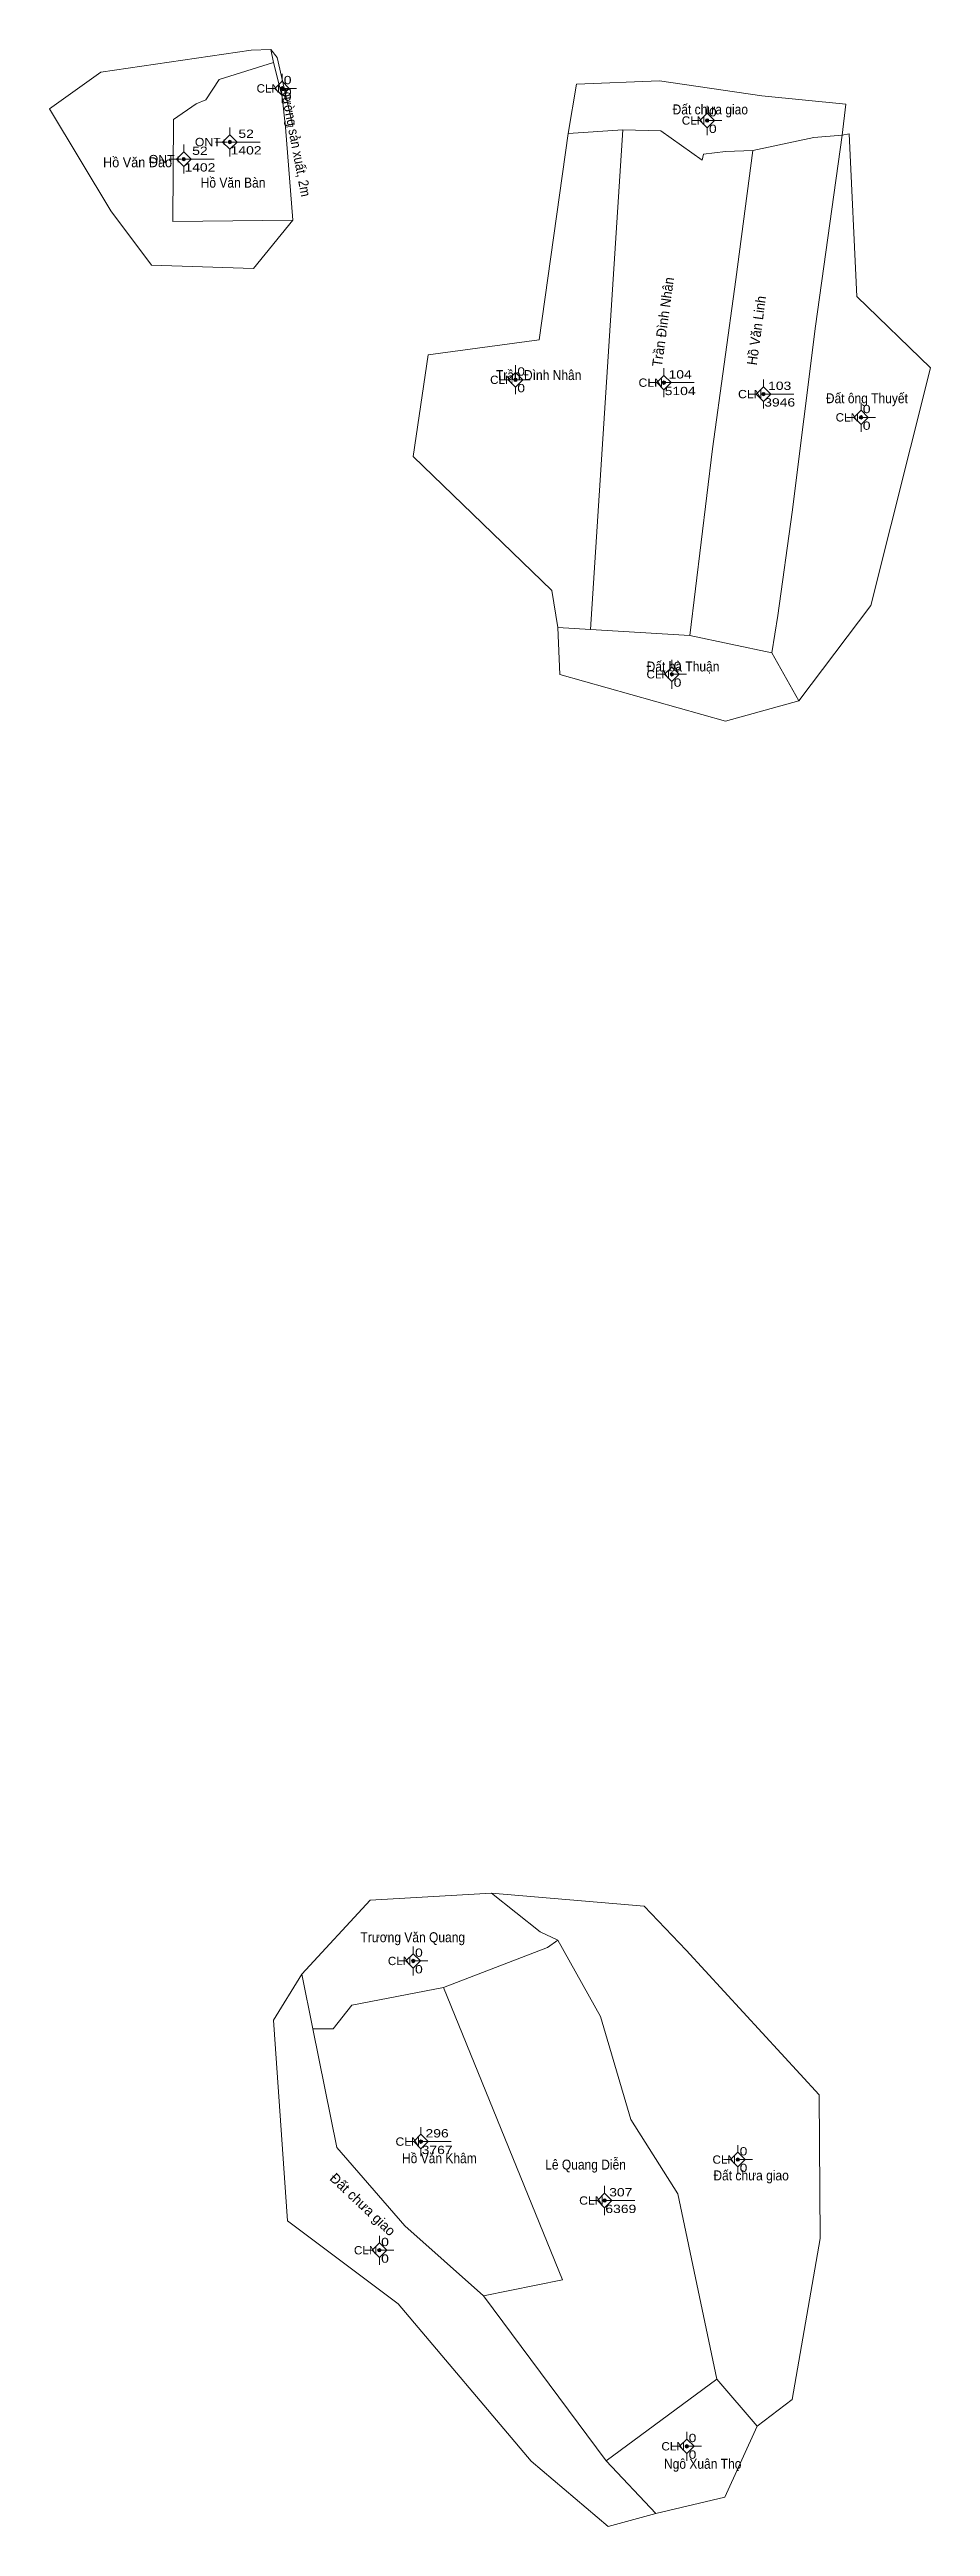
# Model space of a CAD drawing. Header units: metres. Extents: x 534068 to 535011, y 1849208 to 1850034.
# Drawn here: x 534746 to 535011, y 1849208 to 1849953 of the extents above; entities that cross this region are included whole.
import ezdxf
from ezdxf.enums import TextEntityAlignment as Align

# ---------------------------------------------------------------- set-up
doc = ezdxf.new("R2010")
doc.units = ezdxf.units.M
for name, color, linetype, lineweight in [('11', 7, 'Continuous', 13), ('13', 7, 'Continuous', 13), ('6', 7, 'Continuous', 13)]:
    doc.layers.add(name, color=color, linetype=linetype, lineweight=lineweight)
doc.layers.add('2', color=7, linetype='Continuous')

msp = doc.modelspace()

# ---------------------------------------------------------------- texts
at = {"layer": '13'}
for s, width, p in [('CLN', 1.05, (534815.51, 1849940.41)), ('CLN', 1.05, (534943.44, 1849930.74)), ('ONT+', 1.1, (534799.84, 1849924.26)), ('ONT+', 1.1, (534785.94, 1849919.13)), ('CLN', 1.05, (534885.77, 1849852.7)), ('CLN', 1.1, (534930.76, 1849851.84)), ('CLN', 1.1, (534960.7, 1849848.4)), ('CLN', 1.05, (534989.73, 1849841.4)), ('CLN', 1.05, (534932.82, 1849764.07)), ('CLN', 1.05, (534855.01, 1849376.82)), ('CLN', 1.1, (534857.64, 1849322.45)), ('CLN', 1.05, (534952.68, 1849317.04)), ('CLN', 1.1, (534912.9, 1849304.71)), ('CLN', 1.05, (534844.81, 1849289.75)), ('CLN', 1.05, (534937.32, 1849230.75))]:
    msp.add_text(s, height=2.5, dxfattribs=dict(at, width=width)).set_placement(p, align=Align.RIGHT)
at = {"layer": '13', "width": 1.25}
for s, p in [('0', (534817.83, 1849942.91)), ('0', (534817.83, 1849937.91)), ('0', (534945.75, 1849933.24)), ('52', (534791.445, 1849921.63)), ('1402', (534805.33, 1849921.76)), ('52', (534805.345, 1849926.76)), ('0', (534945.75, 1849928.24)), ('1402', (534791.44, 1849916.63)), ('0', (534888.09, 1849855.2)), ('104', (534935.925, 1849854.34)), ('0', (534888.09, 1849850.2)), ('5104', (534935.93, 1849849.34)), ('103', (534965.875, 1849850.9)), ('3946', (534965.87, 1849845.9)), ('0', (534992.04, 1849843.9)), ('0', (534992.04, 1849838.9)), ('0', (534935.14, 1849766.57)), ('0', (534935.14, 1849761.57)), ('0', (534857.32, 1849379.32)), ('0', (534857.32, 1849374.32)), ('296', (534862.805, 1849324.95)), ('3767', (534862.81, 1849319.95)), ('0', (534954.99, 1849319.54)), ('0', (534954.99, 1849314.54)), ('307', (534918.065, 1849307.21)), ('6369', (534918.07, 1849302.21)), ('0', (534847.13, 1849292.25)), ('0', (534847.13, 1849287.25)), ('0', (534939.64, 1849233.25)), ('0', (534939.64, 1849228.25))]:
    msp.add_text(s, height=2.5, dxfattribs=at).set_placement(p, align=Align.CENTER)
at = {"layer": '2'}
for s, rotation, width, p in [('Đường sản xuất, 2m', 280.893, 0.9, (534818.808, 1849925.113)), ('Trần Đình Nhân', 82.185, 0.95, (534932.267, 1849871.176)), ('Hồ Văn Linh', 82.185, 0.95, (534960.384, 1849868.601))]:
    msp.add_text(s, height=3, rotation=rotation, dxfattribs=dict(at, width=width)).set_placement(p, align=Align.CENTER)
for s, width, p in [('Đất chưa giao', 0.9, (534945, 1849933.83)), ('Hồ Văn Đao', 0.95, (534772.675, 1849917.92)), ('Hồ Văn Bàn', 0.9, (534801.415, 1849911.79)), ('Trần Đình Nhân', 0.9, (534893.36, 1849853.88)), ('Đất ông Thuyết', 0.9, (534992.105, 1849846.9)), ('Đất bà Thuận', 0.9, (534936.785, 1849766.17)), ('Trương Văn Quang', 0.9, (534855.47, 1849383.71)), ('Hồ Văn Khâm', 0.9, (534863.475, 1849317.21)), ('Lê Quang Diễn', 0.9, (534907.47, 1849315.28)), ('Đất chưa giao', 0.9, (534957.28, 1849312.03)), ('Ngô Xuân Thọ', 0.9, (534942.71, 1849225.23))]:
    msp.add_text(s, height=3, dxfattribs=dict(at, width=width)).set_placement(p, align=Align.CENTER)
msp.add_text('Đất chưa giao', height=3, rotation=316.637, dxfattribs=at).set_placement((534839.4, 1849303.705), align=Align.CENTER)

# ---------------------------------------------------------------- hatches: boundary and pattern name
at = {"layer": '11'}
for points in [[(534816.664, 1849941.66, 1), (534815.614, 1849941.66, 1)], [(534944.584, 1849931.99, 1), (534943.534, 1849931.99, 1)], [(534800.984, 1849925.51, 1), (534799.934, 1849925.51, 1)], [(534787.094, 1849920.38, 1), (534786.044, 1849920.38, 1)], [(534886.924, 1849853.95, 1), (534885.874, 1849853.95, 1)], [(534931.574, 1849853.09, 1), (534930.524, 1849853.09, 1)], [(534961.524, 1849849.65, 1), (534960.474, 1849849.65, 1)], [(534990.874, 1849842.65, 1), (534989.824, 1849842.65, 1)], [(534933.974, 1849765.32, 1), (534932.924, 1849765.32, 1)], [(534856.154, 1849378.07, 1), (534855.104, 1849378.07, 1)], [(534858.464, 1849323.7, 1), (534857.414, 1849323.7, 1)], [(534953.824, 1849318.29, 1), (534952.774, 1849318.29, 1)], [(534913.724, 1849305.96, 1), (534912.674, 1849305.96, 1)], [(534845.964, 1849291, 1), (534844.914, 1849291, 1)], [(534938.474, 1849232, 1), (534937.424, 1849232, 1)]]:
    msp.add_hatch(color=256, dxfattribs=at).paths.add_polyline_path(points)

# ---------------------------------------------------------------- linework, layer by layer
for p, q in [((534816.14, 1849946.04), (534816.14, 1849943.85)), ((534813.95, 1849941.66), (534811.76, 1849941.66)), ((534816.14, 1849939.47), (534816.14, 1849937.28)), ((534820.52, 1849941.66), (534818.33, 1849941.66)), ((534941.87, 1849931.99), (534939.69, 1849931.99)), ((534944.06, 1849936.36), (534944.06, 1849934.18)), ((534948.44, 1849931.99), (534946.25, 1849931.99)), ((534786.57, 1849924.76), (534786.57, 1849922.57)), ((534798.27, 1849925.51), (534796.08, 1849925.51)), ((534800.46, 1849929.88), (534800.46, 1849927.7)), ((534804.84, 1849925.51), (534802.65, 1849925.51)), ((534944.06, 1849929.8), (534944.06, 1849927.62)), ((534784.38, 1849920.38), (534782.19, 1849920.38)), ((534786.57, 1849918.19), (534786.57, 1849916)), ((534790.94, 1849920.38), (534788.76, 1849920.38)), ((534800.46, 1849923.32), (534800.46, 1849921.14)), ((534886.4, 1849858.32), (534886.4, 1849856.14)), ((534931.05, 1849857.46), (534931.05, 1849855.28)), ((534884.21, 1849853.95), (534882.02, 1849853.95)), ((534886.4, 1849851.76), (534886.4, 1849849.58)), ((534890.78, 1849853.95), (534888.59, 1849853.95)), ((534928.86, 1849853.09), (534926.68, 1849853.09)), ((534931.05, 1849850.9), (534931.05, 1849848.72)), ((534935.43, 1849853.09), (534933.24, 1849853.09)), ((534958.81, 1849849.65), (534956.62, 1849849.65)), ((534961, 1849854.02), (534961, 1849851.84)), ((534965.38, 1849849.65), (534963.19, 1849849.65)), ((534961, 1849847.46), (534961, 1849845.28)), ((534988.16, 1849842.65), (534985.98, 1849842.65)), ((534990.35, 1849847.02), (534990.35, 1849844.84)), ((534994.72, 1849842.65), (534992.54, 1849842.65)), ((534990.35, 1849840.46), (534990.35, 1849838.28)), ((534933.45, 1849769.7), (534933.45, 1849767.51)), ((534931.26, 1849765.32), (534929.07, 1849765.32)), ((534933.45, 1849763.13), (534933.45, 1849760.94)), ((534937.82, 1849765.32), (534935.64, 1849765.32)), ((534855.63, 1849382.44), (534855.63, 1849380.26)), ((534853.44, 1849378.07), (534851.26, 1849378.07)), ((534855.63, 1849375.88), (534855.63, 1849373.7)), ((534860, 1849378.07), (534857.82, 1849378.07)), ((534857.94, 1849328.08), (534857.94, 1849325.89)), ((534855.75, 1849323.7), (534853.56, 1849323.7)), ((534857.94, 1849321.51), (534857.94, 1849319.32)), ((534862.31, 1849323.7), (534860.13, 1849323.7)), ((534953.3, 1849322.66), (534953.3, 1849320.48)), ((534951.11, 1849318.29), (534948.93, 1849318.29)), ((534953.3, 1849316.1), (534953.3, 1849313.92)), ((534957.68, 1849318.29), (534955.49, 1849318.29)), ((534911.01, 1849305.96), (534908.82, 1849305.96)), ((534913.2, 1849310.34), (534913.2, 1849308.15)), ((534917.57, 1849305.96), (534915.39, 1849305.96)), ((534913.2, 1849303.77), (534913.2, 1849301.58)), ((534843.25, 1849291), (534841.06, 1849291)), ((534845.44, 1849295.38), (534845.44, 1849293.19)), ((534849.81, 1849291), (534847.63, 1849291)), ((534845.44, 1849288.81), (534845.44, 1849286.62)), ((534935.76, 1849232), (534933.57, 1849232)), ((534937.95, 1849236.38), (534937.95, 1849234.19)), ((534942.32, 1849232), (534940.14, 1849232)), ((534937.95, 1849229.81), (534937.95, 1849227.62))]:
    msp.add_line(p, q, dxfattribs=at)
for points in [[(534816.14, 1849943.85), (534813.95, 1849941.66), (534816.14, 1849939.47), (534818.33, 1849941.66)], [(534944.06, 1849934.18), (534941.87, 1849931.99), (534944.06, 1849929.8), (534946.25, 1849931.99)], [(534800.46, 1849927.7), (534798.27, 1849925.51), (534800.46, 1849923.32), (534802.65, 1849925.51)], [(534786.57, 1849922.57), (534784.38, 1849920.38), (534786.57, 1849918.19), (534788.76, 1849920.38)], [(534886.4, 1849856.14), (534884.21, 1849853.95), (534886.4, 1849851.76), (534888.59, 1849853.95)], [(534931.05, 1849855.28), (534928.86, 1849853.09), (534931.05, 1849850.9), (534933.24, 1849853.09)], [(534961, 1849851.84), (534958.81, 1849849.65), (534961, 1849847.46), (534963.19, 1849849.65)], [(534990.35, 1849844.84), (534988.16, 1849842.65), (534990.35, 1849840.46), (534992.54, 1849842.65)], [(534933.45, 1849767.51), (534931.26, 1849765.32), (534933.45, 1849763.13), (534935.64, 1849765.32)], [(534855.63, 1849380.26), (534853.44, 1849378.07), (534855.63, 1849375.88), (534857.82, 1849378.07)], [(534857.94, 1849325.89), (534855.75, 1849323.7), (534857.94, 1849321.51), (534860.13, 1849323.7)], [(534953.3, 1849320.48), (534951.11, 1849318.29), (534953.3, 1849316.1), (534955.49, 1849318.29)], [(534913.2, 1849308.15), (534911.01, 1849305.96), (534913.2, 1849303.77), (534915.39, 1849305.96)], [(534845.44, 1849293.19), (534843.25, 1849291), (534845.44, 1849288.81), (534847.63, 1849291)], [(534937.95, 1849234.19), (534935.76, 1849232), (534937.95, 1849229.81), (534940.14, 1849232)]]:
    msp.add_lwpolyline(points, close=True, dxfattribs=at)
for centre in [(534816.139, 1849941.66), (534944.059, 1849931.99), (534800.459, 1849925.51), (534786.569, 1849920.38), (534886.399, 1849853.95), (534931.049, 1849853.09), (534960.999, 1849849.65), (534990.349, 1849842.65), (534933.449, 1849765.32), (534855.629, 1849378.07), (534857.939, 1849323.7), (534953.299, 1849318.29), (534913.199, 1849305.96), (534845.439, 1849291), (534937.949, 1849232)]:
    msp.add_circle(centre, 0.525, dxfattribs=at)
at = {"layer": '13'}
for p, q in [((534816.76, 1849941.66), (534818.89, 1849941.66)), ((534944.69, 1849931.99), (534946.81, 1849931.99)), ((534801.08, 1849925.51), (534809.58, 1849925.51)), ((534787.19, 1849920.38), (534795.69, 1849920.38)), ((534887.02, 1849853.95), (534889.15, 1849853.95)), ((534931.68, 1849853.09), (534940.18, 1849853.09)), ((534961.62, 1849849.65), (534970.12, 1849849.65)), ((534990.98, 1849842.65), (534993.1, 1849842.65)), ((534934.07, 1849765.32), (534936.2, 1849765.32)), ((534856.26, 1849378.07), (534858.38, 1849378.07)), ((534858.56, 1849323.7), (534867.06, 1849323.7)), ((534953.93, 1849318.29), (534956.05, 1849318.29)), ((534913.82, 1849305.96), (534922.32, 1849305.96)), ((534846.06, 1849291), (534848.19, 1849291)), ((534938.57, 1849232), (534940.7, 1849232))]:
    msp.add_line(p, q, dxfattribs=at)
at = {"layer": '6'}
for p, q in [((534812.79, 1849953.35), (534813.55, 1849949.44)), ((534814.69, 1849950.92), (534812.79, 1849953.35)), ((534783.47, 1849932.29), (534783.26, 1849901.59)), ((534790.28, 1849937.01), (534783.47, 1849932.29)), ((534819.35, 1849930.26), (534817.14, 1849929.97)), ((534902.23, 1849928.12), (534918.65, 1849929.14)), ((534908.91, 1849778.76), (534918.65, 1849929.14)), ((534986.77, 1849927.94), (534984.72, 1849927.54)), ((534942.94, 1849921.87), (534942.55, 1849920.03)), ((534963.51, 1849771.76), (534965.27, 1849783)), ((534899.14, 1849779.42), (534908.91, 1849778.76)), ((534963.51, 1849771.76), (534971.64, 1849757.37)), ((534893.79, 1849386.82), (534879.16, 1849398.48)), ((534893.79, 1849386.82), (534899.16, 1849384.3)), ((534822.14, 1849374.14), (534825.45, 1849357.69)), ((534837.12, 1849364.8), (534864.73, 1849370.12)), ((534864.73, 1849370.12), (534900.49, 1849282.1)), ((534876.77, 1849277.29), (534900.49, 1849282.1)), ((534876.77, 1849277.29), (534913.64, 1849227.62)), ((534941.74, 1849277), (534946.98, 1849252.23)), ((534946.98, 1849252.23), (534913.64, 1849227.62)), ((534946.98, 1849252.23), (534959.1, 1849238.1)), ((534913.64, 1849227.62), (534928.6, 1849211.78))]:
    msp.add_line(p, q, dxfattribs=at)
for points in [[(534812.79, 1849953.35), (534806.85, 1849953.18), (534761.62, 1849946.52), (534746.2, 1849935.47), (534764.6, 1849904.77), (534776.87, 1849888.46), (534807.55, 1849887.41), (534819.4, 1849901.98)], [(534813.55, 1849949.44), (534797.25, 1849944.34), (534793.18, 1849938.18), (534790.28, 1849937.01)], [(534817.14, 1849929.97), (534816.14, 1849939.16), (534813.55, 1849949.44)], [(534814.69, 1849950.92), (534817.26, 1849939.51), (534819.35, 1849930.26)], [(534902.23, 1849928.12), (534904.76, 1849942.9), (534929.67, 1849943.96), (534960.54, 1849939.39), (534985.79, 1849936.94), (534984.72, 1849927.54)], [(534783.26, 1849901.59), (534819.4, 1849901.98), (534817.14, 1849929.97)], [(534902.23, 1849928.12), (534893.48, 1849866.01), (534860.15, 1849861.45), (534855.59, 1849830.91), (534897.33, 1849790.54), (534899.14, 1849779.42)], [(534918.65, 1849929.14), (534930.07, 1849928.93), (534942.55, 1849920.03)], [(534957.76, 1849922.94), (534976.16, 1849926.9), (534984.72, 1849927.54)], [(534984.72, 1849927.54), (534976.65, 1849870.14), (534969.65, 1849814.14), (534965.27, 1849783)], [(534971.64, 1849757.37), (534993.33, 1849785.99), (535011.23, 1849857.59), (534989.13, 1849879), (534986.77, 1849927.94)], [(534957.76, 1849922.94), (534952.65, 1849884.14), (534945.65, 1849833.14), (534938.85, 1849777.04)], [(534957.76, 1849922.94), (534949.52, 1849922.65), (534942.94, 1849921.87)], [(534899.14, 1849779.42), (534899.77, 1849765.27), (534949.58, 1849751.23), (534971.64, 1849757.37)], [(534908.91, 1849778.76), (534938.85, 1849777.04), (534963.51, 1849771.76)], [(534879.16, 1849398.48), (534842.68, 1849396.37), (534822.14, 1849374.14)], [(534959.1, 1849238.1), (534969.67, 1849246.13), (534978.09, 1849294.57), (534977.74, 1849337.75), (534937.74, 1849381.27), (534925.11, 1849394.61), (534879.16, 1849398.48)], [(534899.16, 1849384.3), (534895.99, 1849382.09), (534864.73, 1849370.12)], [(534899.16, 1849384.3), (534911.92, 1849361.37), (534921.08, 1849330.38), (534935.18, 1849308.03), (534941.74, 1849277)], [(534822.14, 1849374.14), (534813.56, 1849360.22), (534817.77, 1849299.84), (534851.1, 1849274.92), (534891.09, 1849227.53), (534914.24, 1849207.87), (534928.6, 1849211.78)], [(534837.12, 1849364.8), (534831.49, 1849357.66), (534825.45, 1849357.69)], [(534825.45, 1849357.69), (534832.66, 1849321.89), (534853.06, 1849298.32), (534876.77, 1849277.29)], [(534928.6, 1849211.78), (534949.32, 1849216.65), (534959.1, 1849238.1)]]:
    msp.add_lwpolyline(points, dxfattribs=at)

msp.set_redraw_order([(e.dxf.handle, doc.entitydb.next_handle()) for e in msp.query("TEXT MTEXT ATTDEF DIMENSION ARC_DIMENSION")])  # texts and dimensions are drawn at this point

doc.saveas('drawing.dxf')
